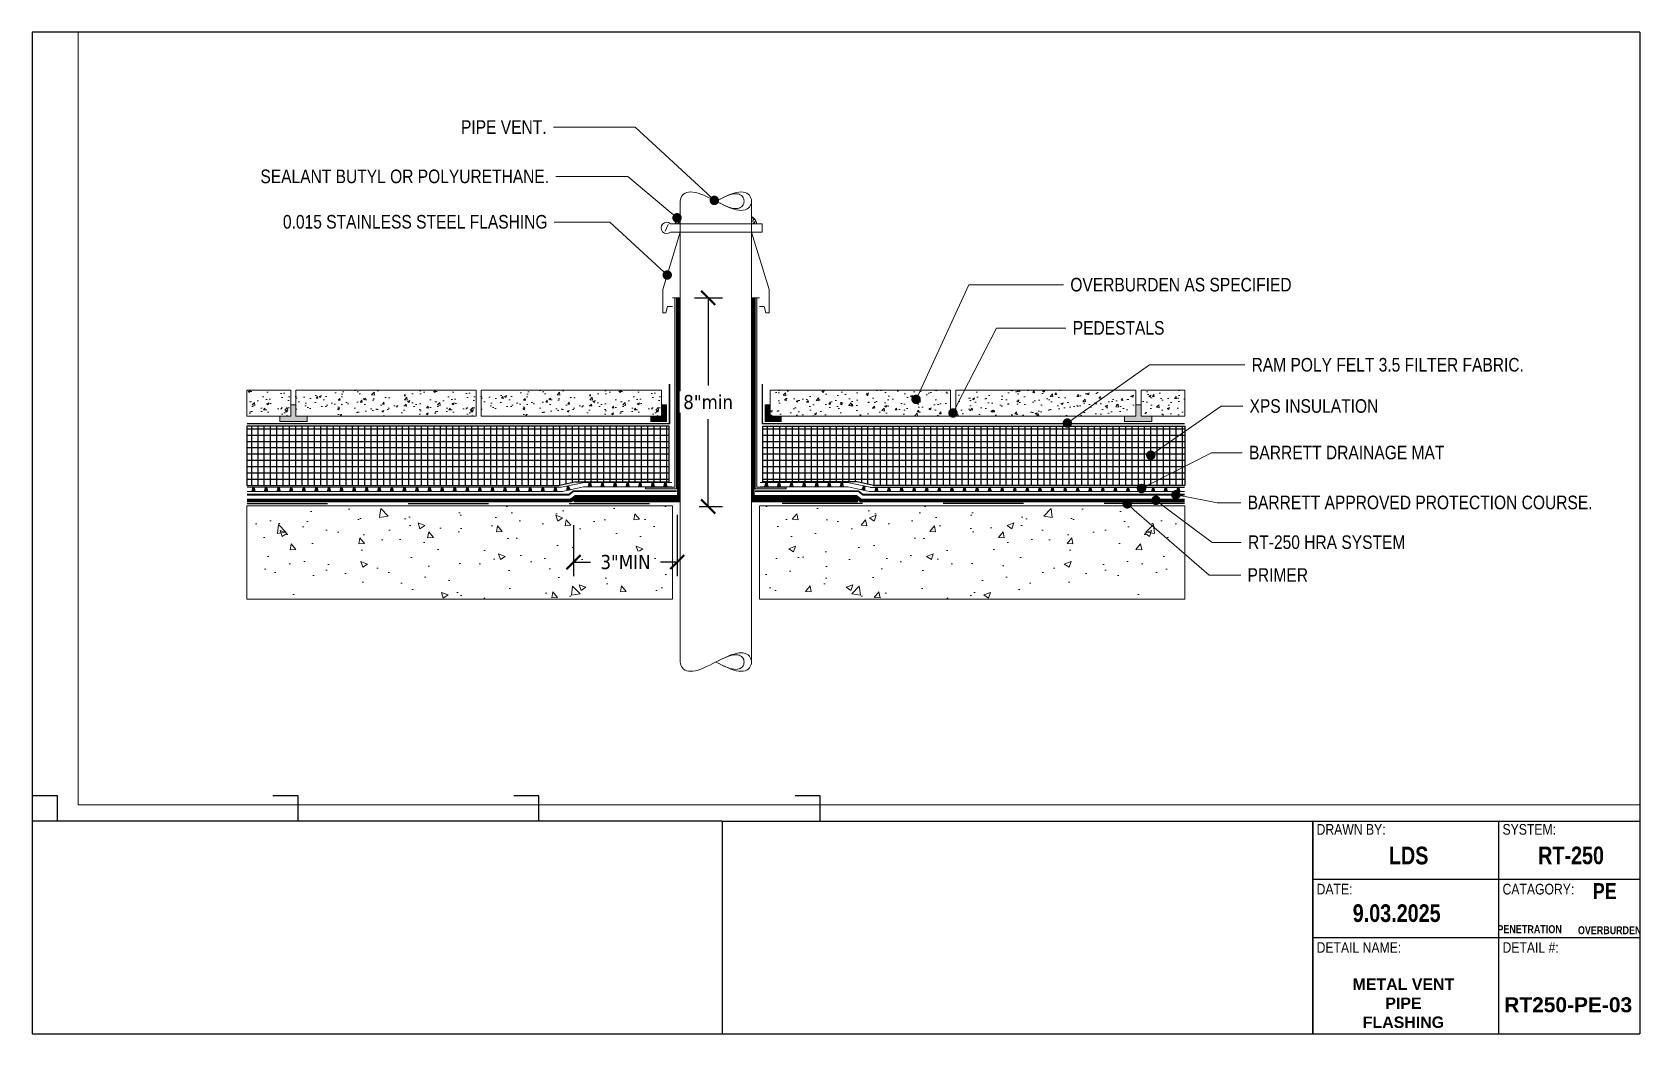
# Paper-space layout '11x17' of a CAD drawing. Header units: inches. Extents: x 0.6 to 16.6, y 0.6 to 10.6.
# The model-space entities are those that its viewports show. They can reach past a viewport. Long polylines and large blocks are cut down to what shows.
import ezdxf
from ezdxf import colors
from ezdxf.entities.mleader import LeaderData, LeaderLine
from ezdxf.math import Vec2, Vec3

# ---------------------------------------------------------------- set-up
doc = ezdxf.new("R2010")
doc.units = ezdxf.units.IN
doc.header["$MEASUREMENT"] = 0
for name, pattern in [('Dash', [0.25, 0.125, -0.125]), ('Dashed - Dense', [0.8, 0.5, -0.3]), ('DASHED2', [0.1875, 0.125, -0.0625])]:
    doc.linetypes.add(name, pattern=pattern)
for name, color, linetype, lineweight in [('Dimensions', 20, 'Continuous', 0), ('Drainage Mat', 191, 'Continuous', 0), ('Others', 190, 'Continuous', 0), ('RAM HDR 327', 63, 'Continuous', 0), ('Ram Mastic', 191, 'Continuous', 0), ('RAM POLY FELT 3.5 FILTER FABRIC.', 4, 'Dash', 0), ('RT-250 HRA SYSTEM LIQUID', 241, 'Continuous', 0), ('RT-250 HRA SYSTEM MESH', 3, 'Continuous', 0), ('Text', 20, 'Continuous', 0), ('Title Block Text', 20, 'Continuous', 0)]:
    doc.layers.add(name, color=color, linetype=linetype, lineweight=lineweight)
for name, color, linetype in [('Insulation Border', 8, 'Continuous'), ('Insulation Foam', 9, 'Continuous'), ('Primer', 32, 'DASHED2'), ('SELF ADHERING BUTYL FLASHING TAPE', 10, 'Continuous'), ('Title Block Lines', 7, 'Continuous')]:
    doc.layers.add(name, color=color, linetype=linetype)
doc.layers.add('Protection Course', color=7, linetype='Dashed - Dense', lineweight=0, true_color=0x216123)
doc.styles.add('Annotative', font='tahoma.ttf')
doc.styles.add('GENERATED_STYLE_1', font='')
doc.styles.add('GENERATED_STYLE_6', font='')
doc.styles.add('GENERATED_STYLE_8', font='', dxfattribs={"width": 0.8})
doc.styles.get("Standard").update_dxf_attribs({"font": ''})
doc.styles.get('GENERATED_STYLE_1').set_extended_font_data('Arial Narrow')
doc.styles.get('GENERATED_STYLE_6').set_extended_font_data('Arial Narrow', bold=True)
doc.styles.get('GENERATED_STYLE_8').set_extended_font_data('Arial Narrow', bold=True)
doc.styles.get('Standard').set_extended_font_data('Arial Narrow')
doc.dimstyles.new('Annotative', dxfattribs={"dimscale": 0, "dimtxt": 0.09375, "dimasz": 0.09375, "dimexe": 0.09375, "dimexo": 0.09375, "dimgap": 0.0625, "dimtad": 0, "dimtih": 1, "dimtoh": 1, "dimlfac": -1, "dimzin": 3, "dimdsep": 46, "dimlunit": 4, "dimtxsty": 'Annotative', "dimblk": 'ARCHTICK', "dimcen": 0.09, "dimclrd": 256, "dimclre": 256, "dimclrt": 256, "dimadec": 0, "dimazin": 2, "dimtfac": 1, "dimtix": 1, "dimtofl": 0, "dimtmove": 1, "dimatfit": 1, "dimldrblk": 'CLOSEDBLANK', "dimfxl": 1, "dimtfill": 1, "dimtolj": 1, "dimtzin": 0, "dimarcsym": 0})
pattern_1 = [(50, (27.268, 15.3668), (-1.757464, 0.15376), [0.18377, -2.02145]), (355, (27.268, 15.3668), (-0.33997, 1.84306), [0.14701, -1.61716]), (100.4514, (27.4144, 15.354), (1.41749, 1.6893), [0.15618, -1.71797]), (46.184, (27.268, 15.8568), (-2.615, 0.40556), [0.27565, -3.03218]), (96.636, (27.4859, 15.823), (2.29015, 2.38683), [0.23427, -2.57696]), (351.184, (27.268, 15.8568), (2.29015, 2.38683), [0.22052, -2.42574]), (21, (27.513, 15.7343), (-1.46257, 0.986515), [0.18377, -2.02145]), (326, (27.513, 15.7343), (0.59618, 1.7768), [0.14701, -1.61716]), (71.4514, (27.6348, 15.6521), (2.05875, 0.79028), [0.15618, -1.71797]), (37.5, (27.26794, 15.3668), (0.029795, 0.815672), [0, -1.59756, 0, -1.641665, 0, -1.623288]), (7.5, (27.2679, 15.3668), (0.644585, 0.966406), [0, -0.935994, 0, -1.560807, 0, -0.618687]), (327.5, (26.7215, 15.3668), (-1.307996, 0.055265), [0, -0.61256, 0, -1.911192, 0, -2.536005]), (317.5, (26.4765, 15.3668), (1.42895, 0.24528), [0, -0.79633, 0, -1.269227, 0, -1.80093])]
pattern_2 = [(50, (12.5276, 15.3668), (-1.757464, 0.153758), [0.18377, -2.021453]), (355, (12.5276, 15.3668), (-0.339975, 1.843056), [0.147015, -1.61716]), (100.4514, (12.674, 15.354), (1.41749, 1.689297), [0.15618, -1.71797]), (46.184, (12.5276, 15.8568), (-2.615, 0.40556), [0.27565, -3.03218]), (96.6356, (12.7455, 15.823), (2.29015, 2.38683), [0.23427, -2.57696]), (351.184, (12.5276, 15.8568), (2.29015, 2.38683), [0.22052, -2.42574]), (21, (12.7726, 15.7343), (-1.46257, 0.986515), [0.18377, -2.021453]), (326, (12.7726, 15.7343), (0.59618, 1.776796), [0.147015, -1.61716]), (71.4514, (12.8945, 15.6521), (2.05875, 0.79028), [0.15618, -1.71797]), (37.5, (12.5276, 15.3668), (0.0297946, 0.815672), [0, -1.59756, 0, -1.641665, 0, -1.623288]), (7.5, (12.5276, 15.3668), (0.644585, 0.966406), [0, -0.935994, 0, -1.560807, 0, -0.618687]), (327.5, (11.9812, 15.3668), (-1.307996, 0.055265), [0, -0.612562, 0, -1.911192, 0, -2.536005]), (317.5, (11.7362, 15.3668), (1.42895, 0.245282), [0, -0.79633, 0, -1.269227, 0, -1.80093])]
pattern_3 = [(50, (-2.2127, 15.3668), (-1.757464, 0.153758), [0.18377, -2.021453]), (355, (-2.2127, 15.3668), (-0.339975, 1.843056), [0.147015, -1.617162]), (100.4514, (-2.0663, 15.354), (1.41749, 1.689297), [0.15618, -1.71797]), (46.1842, (-2.2127, 15.8568), (-2.615003, 0.40556), [0.27565, -3.03218]), (96.6356, (-1.9948, 15.823), (2.29015, 2.38683), [0.23427, -2.57696]), (351.184, (-2.2127, 15.8568), (2.29015, 2.38683), [0.22052, -2.42574]), (21, (-1.9677, 15.7343), (-1.46257, 0.986515), [0.18377, -2.021453]), (326, (-1.9677, 15.7343), (0.596182, 1.776796), [0.147015, -1.617162]), (71.4514, (-1.8458, 15.6521), (2.058752, 0.79028), [0.15618, -1.71797]), (37.5, (-2.2127, 15.3668), (0.0297946, 0.815672), [0, -1.59756, 0, -1.641665, 0, -1.623288]), (7.5, (-2.2127, 15.3668), (0.644585, 0.966406), [0, -0.935994, 0, -1.560807, 0, -0.618687]), (327.5, (-2.7591, 15.3668), (-1.3079964, 0.055265), [0, -0.612562, 0, -1.911192, 0, -2.536005]), (317.5, (-3.0041, 15.3668), (1.42895, 0.245282), [0, -0.79633, 0, -1.269227, 0, -1.80093])]
pattern_4 = [(0, (-2092.12171, 1.05595), (0.125, 0.125), [0.125, -0.125]), (90, (-2091.99671, 1.05595), (-0.125, 0.125), [0.125, -0.125])]
pattern_5 = [(180, (-2092.1217, 1.05595), (-0.3, -0.3), [0.03, -0.045, 0.015, -0.045, 0.015, -0.15]), (180, (-2092.2717, 1.02595), (-0.3, -0.3), [0.015, -0.285]), (180, (-2092.1817, 1.01095), (-0.3, -0.3), [0.015, -0.03, 0.015, -0.24]), (180, (-2092.3317, 0.99595), (-0.3, -0.3), [0.03, -0.27]), (180, (-2092.3617, 0.98095), (-0.3, -0.3), [0.015, -0.285]), (180, (-2092.2717, 0.95095), (-0.3, -0.3), [0.03, -0.27]), (180, (-2092.1217, 0.93595), (-0.3, -0.3), [0.015, -0.03, 0.015, -0.075, 0.045, -0.12]), (180, (-2092.3317, 0.90595), (-0.3, -0.3), [0.03, -0.27]), (180, (-2092.1517, 0.89095), (-0.3, -0.3), [0.03, -0.015, 0.015, -0.12, 0.015, -0.105]), (180, (-2092.1367, 0.87595), (-0.3, -0.3), [0.015, -0.285]), (180, (-2092.2417, 0.86095), (-0.3, -0.3), [0.015, -0.015, 0.015, -0.255]), (180, (-2092.1967, 0.84595), (-0.3, -0.3), [0.015, -0.285]), (180, (-2092.3917, 0.83095), (-0.3, -0.3), [0.015, -0.285]), (180, (-2092.2567, 0.81595), (-0.3, -0.3), [0.015, -0.12, 0.015, -0.15]), (180, (-2092.2567, 0.80095), (-0.3, -0.3), [0.03, -0.27]), (180, (-2092.3167, 0.78595), (-0.3, -0.3), [0.03, -0.27]), (180, (-2092.1367, 0.77095), (-0.3, -0.3), [0.015, -0.18, 0.03, -0.075]), (270, (-2092.1217, 0.92095), (0.3, -0.3), [0.06, -0.06, 0.03, -0.15]), (270, (-2092.1367, 0.92095), (0.3, -0.3), [0.015, -0.105, 0.03, -0.15]), (270, (-2092.1517, 0.99595), (0.3, -0.3), [0.045, -0.255]), (270, (-2092.1667, 0.99595), (0.3, -0.3), [0.03, -0.27]), (270, (-2092.1817, 1.04095), (0.3, -0.3), [0.015, -0.18, 0.015, -0.015, 0.03, -0.045]), (270, (-2092.2117, 1.04095), (0.3, -0.3), [0.015, -0.105, 0.015, -0.165]), (270, (-2092.2267, 0.92095), (0.3, -0.3), [0.03, -0.045, 0.015, -0.015, 0.03, -0.165]), (270, (-2092.2417, 0.98095), (0.3, -0.3), [0.03, -0.165, 0.015, -0.09]), (270, (-2092.2567, 1.04095), (0.3, -0.3), [0.015, -0.015, 0.03, -0.24]), (270, (-2092.2867, 0.84595), (0.3, -0.3), [0.015, -0.285]), (270, (-2092.3017, 0.84595), (0.3, -0.3), [0.03, -0.03, 0.015, -0.015, 0.03, -0.18]), (270, (-2092.3167, 0.98095), (0.3, -0.3), [0.015, -0.015, 0.015, -0.03, 0.015, -0.21]), (270, (-2092.3617, 0.87595), (0.3, -0.3), [0.06, -0.24]), (270, (-2092.3767, 0.90595), (0.3, -0.3), [0.06, -0.045, 0.03, -0.165]), (270, (-2092.3917, 1.02595), (0.3, -0.3), [0.015, -0.045, 0.03, -0.21]), (270, (-2092.4067, 0.99595), (0.3, -0.3), [0.045, -0.255]), (225, (-2092.24171, 1.05595), (-4e-17, -0.3), [0.021213, -0.40305107]), (225, (-2092.40671, 1.04095), (-4e-17, -0.3), [0.021213, -0.360625069, 0.021213, -0.021213]), (225, (-2092.21171, 1.02595), (-4e-17, -0.3), [0.021213, -0.169704, 0.021213, -0.212134069]), (225, (-2092.28671, 1.02595), (-4e-17, -0.3), [0.021213, -0.339412069, 0.021213, -0.042426]), (225, (-2092.30171, 1.02595), (-4e-17, -0.3), [0.042426, -0.169704, 0.042426, -0.169708069]), (225, (-2092.22671, 0.99595), (-4e-17, -0.3), [0.02121, -0.19092, 0.02121, -0.02121, 0.02121, -0.148504069]), (225, (-2092.37671, 0.98095), (-4e-17, -0.3), [0.021213, -0.021213, 0.021213, -0.360625069]), (225, (-2092.16671, 0.96595), (-4e-17, -0.3), [0.021213, -0.254556, 0.021213, -0.127282069]), (225, (-2092.40671, 0.93595), (-4e-17, -0.3), [0.02121, -0.02121, 0.02121, -0.084852, 0.02121, -0.254572069]), (225, (-2092.22671, 0.89095), (-4e-17, -0.3), [0.021213, -0.40305107]), (225, (-2092.15171, 0.87595), (-4e-17, -0.3), [0.0424263, -0.38183777]), (225, (-2092.12171, 0.84595), (-4e-17, -0.3), [0.021213, -0.021213, 0.021213, -0.360625069]), (225, (-2092.28671, 0.80095), (-4e-17, -0.3), [0.021213, -0.40305107]), (225, (-2092.37671, 0.77095), (-4e-17, -0.3), [0.021213, -0.40305107]), (315, (-2092.25671, 1.02595), (-5e-17, -0.3), [0.021213, -0.40305107]), (315, (-2092.27171, 1.02595), (-5e-17, -0.3), [0.021213, -0.40305107]), (315, (-2092.18171, 1.01095), (-5e-17, -0.3), [0.021213, -0.084852, 0.042426, -0.275773069]), (315, (-2092.12171, 1.01095), (-5e-17, -0.3), [0.021213, -0.40305107]), (315, (-2092.31671, 0.96595), (-5e-17, -0.3), [0.021213, -0.16970562, 0.021213, -0.212132449]), (315, (-2092.33171, 0.96595), (-5e-17, -0.3), [0.02121, -0.12729, 0.02121, -0.12726, 0.02121, -0.106084069]), (315, (-2092.15171, 0.95095), (-5e-17, -0.3), [0.021213, -0.40305107]), (315, (-2092.39171, 0.93595), (-5e-17, -0.3), [0.04242, -0.106065, 0.02121, -0.02121, 0.02121, -0.212149069]), (315, (-2092.19671, 0.89095), (-5e-17, -0.3), [0.021213, -0.40305107]), (315, (-2092.31671, 0.89095), (-5e-17, -0.3), [0.0424263, -0.38183777]), (315, (-2092.33171, 0.89095), (-5e-17, -0.3), [0.021213, -0.40305107]), (315, (-2092.24171, 0.86095), (-5e-17, -0.3), [0.021213, -0.40305107]), (315, (-2092.15171, 0.81595), (-5e-17, -0.3), [0.021213, -0.40305107]), (315, (-2092.39171, 0.81595), (-5e-17, -0.3), [0.021213, -0.40305107]), (206.565051, (-2092.15171, 1.05595), (-0.3, -1e-10), [0.03354, -0.637280393]), (206.565051, (-2092.12171, 1.02595), (-0.3, -1e-10), [0.03354, -0.637280393]), (206.565051, (-2092.12171, 1.01095), (-0.3, -1e-10), [0.03354, -0.637280393]), (206.565051, (-2092.19671, 1.01095), (-0.3, -1e-10), [0.03354, -0.637280393]), (206.565051, (-2092.18171, 0.95095), (-0.3, -1e-10), [0.03354, -0.637280393]), (206.565051, (-2092.18171, 0.93595), (-0.3, -1e-10), [0.03354, -0.637280393]), (206.565051, (-2092.24171, 0.87595), (-0.3, -1e-10), [0.03354, -0.637280393]), (206.565051, (-2092.25671, 0.86095), (-0.3, -1e-10), [0.03354, -0.637280393]), (206.565051, (-2092.13671, 0.83095), (-0.3, -1e-10), [0.03354, -0.637280393]), (206.565051, (-2092.22671, 0.83095), (-0.3, -1e-10), [0.03354, -0.637280393]), (243.434949, (-2092.37671, 1.05595), (-2e-11, -0.3), [0.03354, -0.637280393]), (243.434949, (-2092.30171, 1.01095), (-2e-11, -0.3), [0.03354, -0.637280393]), (243.434949, (-2092.25671, 0.98095), (-2e-11, -0.3), [0.03354, -0.637280393]), (243.434949, (-2092.30171, 0.93595), (-2e-11, -0.3), [0.03354, -0.637280393]), (243.434949, (-2092.31671, 0.93595), (-2e-11, -0.3), [0.03354, -0.637280393]), (243.434949, (-2092.21171, 0.89095), (-2e-11, -0.3), [0.03354, -0.637280393]), (243.434949, (-2092.18171, 0.87595), (-2e-11, -0.3), [0.03354, -0.637280393]), (243.434949, (-2092.30171, 0.81595), (-2e-11, -0.3), [0.03354, -0.637280393]), (243.434949, (-2092.18171, 0.78595), (-2e-11, -0.3), [0.03354, -0.637280393]), (296.565051, (-2092.13671, 0.87595), (1e-10, -0.3), [0.03354, -0.637280393]), (296.565051, (-2092.31671, 0.87595), (1e-10, -0.3), [0.03354, -0.637280393]), (296.565051, (-2092.12171, 0.86095), (1e-10, -0.3), [0.03354, -0.637280393]), (296.565051, (-2092.36171, 0.81595), (1e-10, -0.3), [0.03354, -0.637280393]), (296.565051, (-2092.16671, 0.80095), (1e-10, -0.3), [0.03354, -0.637280393]), (296.565051, (-2092.22671, 0.78595), (1e-10, -0.3), [0.03354, -0.637280393]), (333.434949, (-2092.24171, 1.05595), (0.3, -1e-10), [0.03354, -0.637280393]), (333.434949, (-2092.18171, 1.02595), (0.3, -1e-10), [0.03354, -0.637280393]), (333.434949, (-2092.39171, 1.01095), (0.3, -1e-10), [0.03354, -0.637280393]), (333.434949, (-2092.36171, 0.98095), (0.3, -1e-10), [0.03354, -0.637280393]), (333.434949, (-2092.24171, 0.95095), (0.3, -1e-10), [0.03354, -0.637280393]), (333.434949, (-2092.16671, 0.93595), (0.3, -1e-10), [0.03354, -0.637280393]), (333.434949, (-2092.25671, 0.93595), (0.3, -1e-10), [0.03354, -0.637280393]), (333.434949, (-2092.21171, 0.90595), (0.3, -1e-10), [0.03354, -0.637280393]), (333.434949, (-2092.21171, 0.83095), (0.3, -1e-10), [0.03354, -0.637280393]), (333.434949, (-2092.12171, 0.77095), (0.3, -1e-10), [0.03354, -0.637280393]), (333.434949, (-2092.30171, 0.77095), (0.3, -1e-10), [0.03354, -0.637280393]), (333.434949, (-2092.33171, 0.77095), (0.3, -1e-10), [0.03354, -0.637280393])]
pattern_6 = [(0, (-2092.1217, 1.05595), (0, 0.5), []), (90, (-2092.1217, 1.05595), (-0.5, 3e-17), [])]

psp = doc.layouts.new('11x17')

# ---------------------------------------------------------------- texts
at = {"layer": 'Text', "linetype": 'Continuous', "insert": (15.461, 1.606), "char_height": 0.08008, "attachment_point": 8, "style": 'GENERATED_STYLE_8'}
psp.add_mtext('\\A1;\\pxqc;{\\fArial|b1|i0|c0|p34;PENETRATION}', dxfattribs=at)
at = {"layer": 'Title Block Text', "linetype": 'Continuous'}
for s, insert, char_height, attachment_point, style in [('\\A1;\\pxqc;{\\fArial|b1|i0|c0|p34;LDS}', (14.259, 2.289), 0.17569, 8, 'GENERATED_STYLE_8'), ('\\A1;\\pxqc;{\\fArial|b1|i0|c0|p34;RT-250}', (15.873, 2.29), 0.17569, 8, 'GENERATED_STYLE_8'), ('\\A1;\\pxqc;{\\fArial|b1|i0|c0|p34;PE}', (16.208, 1.946), 0.15872, 8, 'GENERATED_STYLE_8'), ('\\A1;{\\fArial|b1|i0|c0|p34;9.03.2025}', (14.14, 1.716), 0.17569, 8, 'GENERATED_STYLE_8'), ('\\A1;\\pxqc;{\\fArial|b1|i0|c0|p34;OVERBURDEN}', (16.257, 1.596), 0.07936, 8, 'GENERATED_STYLE_8'), ('\\A1;\\pxql;{\\fArial|b1|i0|c0|p34;RT250-PE-03}', (15.209, 0.819), 0.14889, 7, 'GENERATED_STYLE_6')]:
    psp.add_mtext(s, dxfattribs=dict(at, insert=insert, char_height=char_height, attachment_point=attachment_point, style=style))
at = {"layer": 'Title Block Text', "linetype": 'Continuous', "insert": (14.207, 1.157), "char_height": 0.11329, "width": 1.03576, "attachment_point": 2, "style": 'GENERATED_STYLE_6'}
psp.add_mtext('\\A1;\\pxqc;{\\fArial|b1|i0|c0|p34;METAL VENT PIPE FLASHING}', dxfattribs=at)

msp = doc.modelspace()

# ---------------------------------------------------------------- blocks, each defined once
blk = doc.blocks.new('Barrett Title Block LDS')
h = blk.add_hatch()
h.set_pattern_fill('HONEY', color=160, scale=2)
h.set_pattern_definition([(0, (-14.79494, -0.4674), (0.375, 0.2165064), [0.25, -0.5]), (120, (-14.79494, -0.4674), (-0.375, 0.2165064), [0.25, -0.5]), (60, (-14.79494, -0.4674), (8e-17, 0.4330127), [-0.5, 0.25])])
h.paths.add_polyline_path([(7.134, 2.152), (7.147, 2.152), (7.147, 2.143), (7.134, 2.143)])
at = {"layer": 'Ram Mastic'}
h = blk.add_hatch(dxfattribs=at)
h.set_pattern_fill('HONEY', color=256, scale=1.714998)
h.set_pattern_definition([(0, (-13.46107, 1.3637), (0.3215622, 0.185654), [0.214375, -0.4287496]), (120, (-13.46107, 1.3637), (-0.3215622, 0.185654), [0.214375, -0.4287496]), (60, (-13.46107, 1.3637), (7e-17, 0.371308), [-0.4287496, 0.214375])])
h.paths.add_polyline_path([(3.733, 2.342), (3.773, 2.342), (3.773, 2.31), (3.733, 2.31)])
h = blk.add_hatch(dxfattribs=at)
h.set_pattern_fill('HONEY', color=256, scale=1.714998)
h.set_pattern_definition([(0, (-13.63047, 0.7278), (0.3215622, 0.185654), [0.214375, -0.4287496]), (120, (-13.63047, 0.7278), (-0.3215622, 0.185654), [0.214375, -0.4287496]), (60, (-13.63047, 0.7278), (7e-17, 0.371308), [-0.4287496, 0.214375])])
h.paths.add_polyline_path([(3.458, 0.971), (3.498, 0.971), (3.498, 0.916), (3.458, 0.916)])
at = {"layer": 'SELF ADHERING BUTYL FLASHING TAPE', "linetype": 'Continuous'}
h = blk.add_hatch(dxfattribs=at)
h.set_pattern_fill('ANSI31', color=30)
h.set_pattern_definition([(45, (0.74292, 1.41906), (-0.0883883, 0.0883883), [])])
h.paths.add_polyline_path([(6.83, 1.08), (6.835, 1.068), (6.838, 1.057), (6.86, 1.066), (6.858, 1.074), (6.853, 1.086), (6.847, 1.099), (6.838, 1.106), (6.818, 1.099), (6.824, 1.093)])
h = blk.add_hatch(dxfattribs=at)
h.set_pattern_fill('ANSI31', color=30)
h.set_pattern_definition([(45, (0.74292, 1.26022), (-0.0883883, 0.0883883), [])])
h.paths.add_polyline_path([(6.83, 0.921), (6.835, 0.909), (6.838, 0.898), (6.86, 0.908), (6.858, 0.915), (6.853, 0.927), (6.847, 0.94), (6.838, 0.947), (6.818, 0.94), (6.824, 0.934)])
at = {"layer": 'Title Block Lines', "linetype": 'Continuous'}
for p, q in [((16.489, 10.488), (0.51, 10.488)), ((0.51, 10.488), (0.51, 0.533)), ((7.367, 2.647), (16.489, 2.647)), ((13.238, 0.533), (13.238, 2.647)), ((15.086, 0.533), (15.086, 2.647)), ((0.51, 0.533), (16.489, 0.533)), ((3.948, 0.533), (13.903, 0.533))]:
    blk.add_line(p, q, dxfattribs=at)
at = {"layer": 'Title Block Lines'}
for points in [[(16.489, 10.488), (16.489, 0.533)], [(7.367, 2.647), (0.51, 2.647)], [(7.367, 2.647), (7.367, 0.533)], [(13.238, 2.647), (13.238, 0.533)], [(16.489, 2.287), (16.489, 1.41)], [(16.489, 2.287), (16.489, 0.533)], [(16.489, 2.066), (13.238, 2.066)], [(16.489, 1.486), (13.238, 1.486)]]:
    blk.add_lwpolyline(points, dxfattribs=at)
at = {"layer": 'Title Block Lines', "linetype": 'Continuous', "char_height": 0.10572, "attachment_point": 1, "style": 'GENERATED_STYLE_1'}
for s, insert in [('\\A1;\\pxql;DRAWN BY:', (13.276, 2.618)), ('\\A1;\\pxql;SYSTEM:', (15.124, 2.618)), ('\\A1;\\pxql;DATE:', (13.276, 2.024)), ('\\A1;\\pxql;CATAGORY:', (15.124, 2.024)), ('\\A1;\\pxql;DETAIL NAME:', (13.276, 1.444)), ('\\A1;\\pxql;DETAIL #:', (15.124, 1.444))]:
    blk.add_mtext(s, dxfattribs=dict(at, insert=insert))
blk = doc.blocks.new('*U20')
at = {"layer": 'Drainage Mat'}
h = blk.add_hatch(color=256, dxfattribs=at)
h.dxf.hatch_style = 1
h.paths.add_polyline_path([(0.5, 0.34), (0.45, 0.34), (0.36, 0), (0.5, 0), (0.64, 0), (0.55, 0.34)])
at = {"layer": 'Drainage Mat', "linetype": 'Continuous'}
for points in [[(0, 0.34), (1, 0.34)], [(0, 0), (1, 0)]]:
    blk.add_lwpolyline(points, dxfattribs=at)
blk.add_lwpolyline([(0.5, 0.34), (0.45, 0.34), (0.36, 0), (0.5, 0), (0.64, 0), (0.55, 0.34)], close=True, dxfattribs=at)
blk = doc.blocks.new('*U21')
at = {"layer": 'Drainage Mat', "color": 0, "linetype": 'ByBlock', "lineweight": -2, "transparency": 16777216}
for p in [(26.77, 8.95), (27.77, 8.95), (28.77, 8.95), (29.77, 8.95), (30.77, 8.95), (31.77, 8.95), (32.77, 8.95)]:
    blk.add_blockref('*U20', p, dxfattribs=at)
blk = doc.blocks.new('*U18')
at = {"layer": 'Drainage Mat'}
h = blk.add_hatch(color=256, dxfattribs=at)
h.dxf.hatch_style = 1
h.paths.add_polyline_path([(0.5, 0.34), (0.45, 0.34), (0.36, 0), (0.5, 0), (0.64, 0), (0.55, 0.34)])
at = {"layer": 'Drainage Mat', "linetype": 'Continuous'}
for points in [[(0, 0.34), (1, 0.34)], [(0, 0), (1, 0)]]:
    blk.add_lwpolyline(points, dxfattribs=at)
blk.add_lwpolyline([(0.5, 0.34), (0.45, 0.34), (0.36, 0), (0.5, 0), (0.64, 0), (0.55, 0.34)], close=True, dxfattribs=at)
blk = doc.blocks.new('*U19')
at = {"layer": 'Drainage Mat', "color": 0, "linetype": 'ByBlock', "lineweight": -2, "transparency": 16777216}
for p in [(0.02, 8.56), (1.02, 8.56), (2.02, 8.56), (3.02, 8.56), (4.02, 8.56), (5.02, 8.56), (6.02, 8.56), (7.02, 8.56), (8.02, 8.56), (9.02, 8.56), (10.02, 8.56), (11.02, 8.56), (12.02, 8.56), (13.02, 8.56), (14.02, 8.56), (15.02, 8.56), (16.02, 8.56), (17.02, 8.56), (18.02, 8.56), (19.02, 8.56), (20.02, 8.56), (21.02, 8.56), (22.02, 8.56), (23.02, 8.56), (24.02, 8.56)]:
    blk.add_blockref('*U18', p, dxfattribs=at)
blk = doc.blocks.new('*U24')
at = {"layer": 'Drainage Mat'}
h = blk.add_hatch(color=256, dxfattribs=at)
h.dxf.hatch_style = 1
h.paths.add_polyline_path([(0.5, 0.34), (0.45, 0.34), (0.36, 0), (0.5, 0), (0.64, 0), (0.55, 0.34)])
at = {"layer": 'Drainage Mat', "linetype": 'Continuous'}
for points in [[(0, 0.34), (1, 0.34)], [(0, 0), (1, 0)]]:
    blk.add_lwpolyline(points, dxfattribs=at)
blk.add_lwpolyline([(0.5, 0.34), (0.45, 0.34), (0.36, 0), (0.5, 0), (0.64, 0), (0.55, 0.34)], close=True, dxfattribs=at)
blk = doc.blocks.new('*U25')
at = {"layer": 'Drainage Mat', "color": 0, "linetype": 'ByBlock', "lineweight": -2, "transparency": 16777216}
for p in [(2118.89, 7.89), (2119.89, 7.89), (2120.89, 7.89), (2121.89, 7.89), (2122.89, 7.89), (2123.89, 7.89), (2124.89, 7.89)]:
    blk.add_blockref('*U24', p, dxfattribs=at)
blk = doc.blocks.new('*U22')
at = {"layer": 'Drainage Mat'}
h = blk.add_hatch(color=256, dxfattribs=at)
h.dxf.hatch_style = 1
h.paths.add_polyline_path([(0.5, 0.34), (0.45, 0.34), (0.36, 0), (0.5, 0), (0.64, 0), (0.55, 0.34)])
at = {"layer": 'Drainage Mat', "linetype": 'Continuous'}
for points in [[(0, 0.34), (1, 0.34)], [(0, 0), (1, 0)]]:
    blk.add_lwpolyline(points, dxfattribs=at)
blk.add_lwpolyline([(0.5, 0.34), (0.45, 0.34), (0.36, 0), (0.5, 0), (0.64, 0), (0.55, 0.34)], close=True, dxfattribs=at)
blk = doc.blocks.new('*U23')
at = {"layer": 'Drainage Mat', "color": 0, "linetype": 'ByBlock', "lineweight": -2, "transparency": 16777216}
for p in [(2092.14, 7.5), (2093.14, 7.5), (2094.14, 7.5), (2095.14, 7.5), (2096.14, 7.5), (2097.14, 7.5), (2098.14, 7.5), (2099.14, 7.5), (2100.14, 7.5), (2101.14, 7.5), (2102.14, 7.5), (2103.14, 7.5), (2104.14, 7.5), (2105.14, 7.5), (2106.14, 7.5), (2107.14, 7.5), (2108.14, 7.5), (2109.14, 7.5), (2110.14, 7.5), (2111.14, 7.5), (2112.14, 7.5), (2113.14, 7.5), (2114.14, 7.5), (2115.14, 7.5), (2116.14, 7.5)]:
    blk.add_blockref('*U22', p, dxfattribs=at)
blk = doc.blocks.new('_Dot')
at = {"color": 0, "linetype": 'ByBlock', "lineweight": -2}
blk.add_line((-0.5, 0), (-1, 0), dxfattribs=at)
at = {"color": 0, "linetype": 'ByBlock', "const_width": 0.5}
blk.add_lwpolyline([(-0.25, 0, 1), (0.25, 0, 1)], format="xyb", close=True, dxfattribs=at)
blk = doc.blocks.new('_ArchTick')
at = {"color": 0, "linetype": 'ByBlock', "const_width": 0.15}
blk.add_lwpolyline([(-0.5, -0.5), (0.5, 0.5)], dxfattribs=at)
blk = doc.blocks.new('*D26')
at = {"layer": 'Defpoints', "color": 0, "transparency": 16777216}
for p in [(34.45, 23.96), (34.83, 7.37), (36.67, 7.37)]:
    blk.add_point(p, dxfattribs=at)
at = {"layer": 'Dimensions', "lineweight": -2, "transparency": 16777216}
for p, q in [((35.58, 23.96), (37.8, 23.96)), ((36.67, 23.96), (36.67, 17)), ((36.67, 7.37), (36.67, 14.33)), ((35.95, 7.37), (37.8, 7.37))]:
    blk.add_line(p, q, dxfattribs=at)
at = {"layer": 'Dimensions', "lineweight": -2, "transparency": 16777216, "xscale": 1.125, "yscale": 1.125, "zscale": 1.125}
for p, rotation in [((36.67, 23.96), 90), ((36.67, 7.37), 270)]:
    blk.add_blockref('_ArchTick', p, dxfattribs=dict(at, rotation=rotation))
at = {"layer": 'Dimensions', "transparency": 16777216, "insert": (36.67, 15.67), "char_height": 1.125, "attachment_point": 5, "style": 'Annotative', "bg_fill": 3, "box_fill_scale": 1.25, "bg_fill_color": 256, "bg_fill_true_color": 13158600, "bg_fill_transparency": 0}
blk.add_mtext('\\A1;8"min', dxfattribs=at)
blk = doc.blocks.new('_ClosedBlank')
at = {"color": 0, "linetype": 'ByBlock', "lineweight": -2}
for p, q in [((-1, 0.2), (0, 0)), ((-1, 0.2), (-1, -0.2)), ((0, 0), (-1, -0.2))]:
    blk.add_line(p, q, dxfattribs=at)
blk = doc.blocks.new('*D27')
at = {"layer": 'Defpoints', "color": 0, "transparency": 16777216}
for p in [(34.22, 7.85), (25.97, 7.02), (34.22, 2.95)]:
    blk.add_point(p, dxfattribs=at)
at = {"layer": 'Dimensions', "lineweight": -2, "transparency": 16777216}
for p, q in [((34.22, 6.72), (34.22, 1.83)), ((25.97, 5.9), (25.97, 1.83)), ((25.97, 2.95), (27.31, 2.95)), ((34.22, 2.95), (32.89, 2.95))]:
    blk.add_line(p, q, dxfattribs=at)
at = {"layer": 'Dimensions', "lineweight": -2, "transparency": 16777216, "xscale": 1.125, "yscale": 1.125, "zscale": 1.125, "rotation": 180}
blk.add_blockref('_ArchTick', (25.97, 2.95), dxfattribs=at)
at = {"layer": 'Dimensions', "lineweight": -2, "transparency": 16777216, "xscale": 1.125, "yscale": 1.125, "zscale": 1.125}
blk.add_blockref('_ArchTick', (34.22, 2.95), dxfattribs=at)
at = {"layer": 'Dimensions', "transparency": 16777216, "insert": (30.1, 2.95), "char_height": 1.125, "attachment_point": 5, "style": 'Annotative', "bg_fill": 3, "box_fill_scale": 1.25, "bg_fill_color": 256, "bg_fill_true_color": 13158600, "bg_fill_transparency": 0}
blk.add_mtext('\\A1;3"MIN', dxfattribs=at)

# ---------------------------------------------------------------- hatches: boundary and pattern name
at = {"layer": 'Drainage Mat'}
h = msp.add_hatch(color=256, dxfattribs=at)
h.dxf.hatch_style = 1
h.paths.add_polyline_path([(25.505, 9.006), (25.454, 8.995), (25.437, 8.64), (25.578, 8.671), (25.72, 8.702), (25.557, 9.018)])
h = msp.add_hatch(color=256, dxfattribs=at)
h.dxf.hatch_style = 1
h.paths.add_polyline_path([(49.066, 9.006), (49.117, 8.995), (49.134, 8.64), (48.993, 8.671), (48.851, 8.702), (49.014, 9.018)])
at = {"layer": 'Insulation Foam'}
h = msp.add_hatch(dxfattribs=at)
h.set_pattern_fill('NET', color=256, scale=4)
h.set_pattern_definition(pattern_6)
h.paths.add_polyline_path([(0.002, 13.774), (0, 9.049), (24.752, 9.049), (26.061, 9.337), (33.565, 9.337), (33.565, 13.763)])
h = msp.add_hatch(dxfattribs=at)
h.set_pattern_fill('NET', color=256, scale=4)
h.set_pattern_definition(pattern_6)
h.paths.add_polyline_path([(74.569, 13.774), (74.571, 9.049), (49.819, 9.049), (48.511, 9.337), (41.006, 9.337), (41.006, 13.763)])
at = {"layer": 'Others'}
h = msp.add_hatch(dxfattribs=at)
h.set_pattern_fill('CONCRETE___STRUCTURAL_0002', color=256, style=0, pattern_type=2)
h.set_pattern_definition(pattern_3)
h.paths.add_polyline_path([(0.002, 16.635), (3.476, 16.635), (3.476, 14.558), (0.002, 14.558)])
h = msp.add_hatch(dxfattribs=at)
h.set_pattern_fill('CONCRETE___STRUCTURAL_0002', color=256, style=0, pattern_type=2)
h.set_pattern_definition(pattern_2)
h.paths.add_polyline_path([(3.884, 16.635), (18.217, 16.635), (18.217, 14.558), (3.884, 14.558)])
h = msp.add_hatch(dxfattribs=at)
h.set_pattern_fill('CONCRETE___STRUCTURAL_0002', color=256, style=0, pattern_type=2)
h.set_pattern_definition(pattern_1)
h.paths.add_polyline_path([(18.624, 16.635), (32.957, 16.635), (32.957, 14.558), (18.624, 14.558)])
h = msp.add_hatch(dxfattribs=at)
h.set_pattern_fill('CONCRETE___STRUCTURAL_0002', color=256, style=0, pattern_type=2)
h.set_pattern_definition(pattern_1)
h.paths.add_polyline_path([(55.947, 16.635), (41.614, 16.635), (41.614, 14.558), (55.947, 14.558)])
h = msp.add_hatch(dxfattribs=at)
h.set_pattern_fill('CONCRETE___STRUCTURAL_0002', color=256, style=0, pattern_type=2)
h.set_pattern_definition(pattern_2)
h.paths.add_polyline_path([(70.687, 16.635), (56.354, 16.635), (56.354, 14.558), (70.687, 14.558)])
h = msp.add_hatch(dxfattribs=at)
h.set_pattern_fill('CONCRETE___STRUCTURAL_0002', color=256, style=0, pattern_type=2)
h.set_pattern_definition(pattern_3)
h.paths.add_polyline_path([(74.569, 16.635), (71.095, 16.635), (71.095, 14.558), (74.569, 14.558)])
for points in [[(2.62, 14.558), (2.62, 14.144), (4.786, 14.144), (4.786, 14.558), (3.884, 14.558), (3.884, 15.465), (3.476, 15.465), (3.476, 14.558)], [(33.365, 15.465), (32.957, 15.465), (32.957, 14.558), (32.1, 14.558), (32.1, 14.144), (33.365, 14.144)], [(41.207, 15.465), (41.614, 15.465), (41.614, 14.558), (42.471, 14.558), (42.471, 14.144), (41.207, 14.144)], [(71.952, 14.558), (71.952, 14.144), (69.785, 14.144), (69.785, 14.558), (70.687, 14.558), (70.687, 15.465), (71.095, 15.465), (71.095, 14.558)]]:
    msp.add_hatch(color=256, dxfattribs=at).paths.add_polyline_path(points)
h = msp.add_hatch(dxfattribs=at)
h.set_pattern_fill('CONCRETE___STRUCTURAL_0002', color=256, style=0, pattern_type=2)
h.set_pattern_definition([(130, (-1116.853, -562.144), (5.465523, 0.478171), [0.5715, -6.2865]), (185, (-1116.853, -562.144), (1.057285, 5.731704), [0.4572, -5.0292]), (79.5486, (-1117.3085, -562.184), (-4.408241, 5.25353), [0.4857, -5.342703]), (133.8158, (-1116.853, -560.62), (8.132377, 1.261255), [0.85725, -9.42975]), (83.3644, (-1117.531, -560.725), (-7.12213, 7.42278), [0.72855, -8.014053]), (188.8158, (-1116.853, -560.62), (-7.122124, 7.422784), [0.6858, -7.5438]), (159, (-1117.615, -561.001), (4.548432, 3.067956), [0.5715, -6.2865]), (214, (-1117.615, -561.001), (-1.854063, 5.525643), [0.4572, -5.0292]), (108.5486, (-1117.994, -561.257), (-6.402496, 2.457682), [0.4857, -5.342703]), (142.5, (-1116.853, -562.1442), (-0.092658, 2.5366512), [0, -4.96824, 0, -5.1054, 0, -5.04825]), (172.5, (-1116.853, -562.1442), (-2.00459, 3.005417), [0, -2.91084, 0, -4.85394, 0, -1.92405]), (212.5, (-1115.1537, -562.1442), (4.067727, 0.171868), [0, -1.905, 0, -5.9436, 0, -7.8867]), (222.5, (-1114.3917, -562.144), (-4.443879, 0.7628), [0, -2.4765, 0, -3.94716, 0, -5.6007])])
h.paths.add_polyline_path([(0, 0), (0, 7.418), (33.826, 7.418), (33.826, 0)])
h = msp.add_hatch(dxfattribs=at)
h.set_pattern_fill('CONCRETE___STRUCTURAL_0002', color=256, style=0, pattern_type=2)
h.set_pattern_definition([(50, (1191.424, -562.1435), (-5.465523, 0.478171), [0.5715, -6.2865]), (355, (1191.424, -562.1435), (-1.057285, 5.731704), [0.4572, -5.0292]), (100.4514, (1191.8793, -562.1833), (4.408241, 5.25353), [0.4857, -5.342703]), (46.1842, (1191.424, -560.6195), (-8.132377, 1.261255), [0.85725, -9.42975]), (96.6356, (1192.1015, -560.7246), (7.12213, 7.42278), [0.72855, -8.014053]), (351.1842, (1191.424, -560.6195), (7.122124, 7.422784), [0.6858, -7.5438]), (21, (1192.186, -561.0005), (-4.548432, 3.067956), [0.5715, -6.2865]), (326, (1192.186, -561.0005), (1.854063, 5.525643), [0.4572, -5.0292]), (71.4514, (1192.565, -561.256), (6.402496, 2.457682), [0.4857, -5.342703]), (37.5, (1191.4238, -562.1435), (0.092658, 2.5366512), [0, -4.96824, 0, -5.1054, 0, -5.04825]), (7.5, (1191.4238, -562.1435), (2.00459, 3.005417), [0, -2.91084, 0, -4.85394, 0, -1.92405]), (327.5, (1189.7246, -562.1435), (-4.067727, 0.171868), [0, -1.905, 0, -5.9436, 0, -7.8867]), (317.5, (1188.9626, -562.1435), (4.443879, 0.7628), [0, -2.4765, 0, -3.94716, 0, -5.6007])])
h.paths.add_polyline_path([(74.571, 0.001), (74.571, 7.418), (40.745, 7.418), (40.745, 0.001)])
at = {"layer": 'Protection Course'}
h = msp.add_hatch(dxfattribs=at)
h.set_pattern_fill('AGGREGAT', color=256, scale=0.3, angle=180, pattern_type=2)
h.set_pattern_definition(pattern_5)
h.paths.add_polyline_path([(31.702, 8.902), (31.702, 8.777), (34.158, 8.777), (34.158, 23.965), (34.033, 23.965), (34.033, 8.902)])
h = msp.add_hatch(dxfattribs=at)
h.set_pattern_fill('AGGREGAT', color=256, scale=0.3, angle=180, pattern_type=2)
h.set_pattern_definition(pattern_5)
h.paths.add_polyline_path([(42.87, 8.902), (42.87, 8.777), (40.413, 8.777), (40.413, 23.965), (40.538, 23.965), (40.538, 8.902)])
at = {"layer": 'Ram Mastic'}
h = msp.add_hatch(dxfattribs=at)
h.set_pattern_fill('ZIGZAG', color=256)
h.set_pattern_definition(pattern_4)
h.paths.add_polyline_path([(34.451, 30.425, 0.2978721), (34.042, 29.859), (34.451, 29.859)])
h = msp.add_hatch(dxfattribs=at)
h.set_pattern_fill('ZIGZAG', color=256)
h.set_pattern_definition(pattern_4)
h.paths.add_polyline_path([(40.12, 30.425), (40.12, 29.859), (40.529, 29.859, 0.2978722)])

# ---------------------------------------------------------------- linework, layer by layer
at = {"layer": 'Drainage Mat', "linetype": 'Continuous'}
for points in [[(25.017, 8.9), (26.816, 9.292)], [(49.554, 8.9), (47.755, 9.292)], [(25.09, 8.564), (25.06, 8.557), (25.017, 8.557)], [(25.09, 8.564), (26.77, 8.948)], [(49.481, 8.564), (47.801, 8.948)], [(49.481, 8.564), (49.511, 8.557), (49.554, 8.557)]]:
    msp.add_lwpolyline(points, dxfattribs=at)
for points in [[(25.505, 9.006), (25.454, 8.995), (25.437, 8.64), (25.578, 8.671), (25.72, 8.702), (25.557, 9.018)], [(49.066, 9.006), (49.117, 8.995), (49.134, 8.64), (48.993, 8.671), (48.851, 8.702), (49.014, 9.018)]]:
    msp.add_lwpolyline(points, close=True, dxfattribs=at)
at = {"layer": 'Drainage Mat'}
for points in [[(24.372, 8.557), (0.017, 8.557)], [(33.098, 8.948), (26.77, 8.948)], [(41.473, 8.948), (47.801, 8.948)], [(50.199, 8.557), (74.554, 8.557)]]:
    msp.add_lwpolyline(points, dxfattribs=at)
at = {"layer": 'Insulation Border', "flags": 128}
for points in [[(0.002, 13.774), (0, 9.049), (24.752, 9.049), (26.061, 9.337), (33.565, 9.337), (33.565, 13.763), (0.002, 13.774)], [(74.569, 13.774), (74.571, 9.049), (49.819, 9.049), (48.511, 9.337), (41.006, 9.337), (41.006, 13.763), (74.569, 13.774)]]:
    msp.add_lwpolyline(points, dxfattribs=at)
at = {"layer": 'Others', "linetype": 'Continuous'}
for p, q in [((34.451, 0.5), (34.451, 31.652)), ((34.451, 31.652), (34.451, -4.992)), ((40.12, 0.5), (40.12, 31.652)), ((40.12, 31.652), (40.12, -4.992)), ((33.25, 29.265), (33.493, 29.784)), ((40.979, 29.19), (40.979, 29.859)), ((33.061, 24.617), (34.451, 29.19)), ((41.51, 24.617), (40.12, 29.19)), ((33.061, 22.774), (33.061, 24.617)), ((41.51, 22.774), (41.51, 24.617)), ((33.448, 23.284), (33.312, 22.774)), ((33.826, 23.284), (33.448, 23.284)), ((33.826, 23.965), (34.451, 23.965)), ((40.745, 23.965), (40.12, 23.965)), ((40.745, 23.284), (41.123, 23.284)), ((41.123, 23.284), (41.259, 22.774)), ((33.312, 22.774), (33.061, 22.774)), ((41.259, 22.774), (41.51, 22.774))]:
    msp.add_line(p, q, dxfattribs=at)
at = {"layer": 'Others', "linetype": 'Dashed - Dense', "ltscale": 1.5}
for p, q in [((33.666, 29.859), (40.979, 29.859)), ((33.666, 29.19), (40.979, 29.19))]:
    msp.add_line(p, q, dxfattribs=at)
at = {"layer": 'Others', "linetype": 'Continuous', "flags": 128}
for points in [[(37.286, 31.652), (37.533, 31.779), (37.778, 31.903), (38.019, 32.019), (38.255, 32.123), (38.483, 32.214), (38.703, 32.287), (38.911, 32.341), (39.108, 32.374), (39.29, 32.385), (39.457, 32.374), (39.607, 32.341), (39.74, 32.287), (39.854, 32.214), (39.949, 32.123), (40.023, 32.019), (40.077, 31.903), (40.109, 31.779), (40.12, 31.652), (40.109, 31.524), (40.077, 31.401), (40.023, 31.285), (39.949, 31.18), (39.854, 31.09), (39.74, 31.016), (39.607, 30.962), (39.457, 30.929), (39.29, 30.918), (39.108, 30.929), (38.911, 30.962), (38.703, 31.016), (38.483, 31.09), (38.255, 31.18), (38.019, 31.285), (37.778, 31.401), (37.533, 31.524), (37.039, 31.779), (36.793, 31.903), (36.552, 32.019), (36.316, 32.123), (36.088, 32.214), (35.868, 32.287), (35.66, 32.341), (35.464, 32.374), (35.281, 32.385), (35.114, 32.374), (34.964, 32.341), (34.831, 32.287), (34.717, 32.214), (34.622, 32.123), (34.548, 32.019), (34.494, 31.903), (34.462, 31.779), (34.451, 31.652)], [(37.481, 31.551), (37.675, 31.453), (37.866, 31.361), (38.053, 31.278), (38.234, 31.207), (38.408, 31.149), (38.573, 31.106), (38.728, 31.08), (38.872, 31.071), (39.004, 31.08), (39.124, 31.106), (39.229, 31.149), (39.319, 31.207), (39.394, 31.278), (39.453, 31.361), (39.495, 31.453), (39.521, 31.551), (39.529, 31.652), (39.521, 31.753), (39.495, 31.85), (39.453, 31.942), (39.394, 32.025), (39.319, 32.097), (39.229, 32.155), (39.124, 32.198), (39.004, 32.224), (38.872, 32.233), (38.728, 32.224), (38.573, 32.198), (38.408, 32.155), (38.234, 32.097), (38.053, 32.025), (37.866, 31.942), (37.675, 31.85), (37.481, 31.753)], [(37.286, -4.992), (37.533, -5.119), (37.778, -5.243), (38.019, -5.358), (38.255, -5.463), (38.483, -5.554), (38.703, -5.627), (38.911, -5.681), (39.108, -5.714), (39.29, -5.725), (39.457, -5.714), (39.607, -5.681), (39.74, -5.627), (39.854, -5.554), (39.949, -5.463), (40.023, -5.358), (40.077, -5.243), (40.109, -5.119), (40.12, -4.992), (40.109, -4.864), (40.077, -4.741), (40.023, -4.625), (39.949, -4.52), (39.854, -4.43), (39.74, -4.356), (39.607, -4.302), (39.457, -4.269), (39.29, -4.258), (39.108, -4.269), (38.911, -4.302), (38.703, -4.356), (38.483, -4.43), (38.255, -4.52), (38.019, -4.625), (37.778, -4.741), (37.533, -4.864), (37.039, -5.119), (36.793, -5.243), (36.552, -5.358), (36.316, -5.463), (36.088, -5.554), (35.868, -5.627), (35.66, -5.681), (35.464, -5.714), (35.281, -5.725), (35.114, -5.714), (34.964, -5.681), (34.831, -5.627), (34.717, -5.554), (34.622, -5.463), (34.548, -5.358), (34.494, -5.243), (34.462, -5.119), (34.451, -4.992)], [(37.481, -4.891), (37.675, -4.793), (37.866, -4.701), (38.053, -4.618), (38.234, -4.547), (38.408, -4.489), (38.573, -4.446), (38.728, -4.42), (38.872, -4.411), (39.004, -4.42), (39.124, -4.446), (39.229, -4.489), (39.319, -4.547), (39.394, -4.618), (39.453, -4.701), (39.495, -4.793), (39.521, -4.891), (39.529, -4.992), (39.521, -5.092), (39.495, -5.19), (39.453, -5.282), (39.394, -5.365), (39.319, -5.437), (39.229, -5.495), (39.124, -5.537), (39.004, -5.564), (38.872, -5.572), (38.728, -5.564), (38.573, -5.537), (38.408, -5.495), (38.234, -5.437), (38.053, -5.365), (37.866, -5.282), (37.675, -5.19), (37.481, -5.092)]]:
    msp.add_lwpolyline(points, dxfattribs=at)
at = {"layer": 'Others', "flags": 128}
for points in [[(0.002, 16.635), (3.476, 16.635), (3.476, 14.558), (0.002, 14.558)], [(3.884, 16.635), (18.217, 16.635), (18.217, 14.558), (3.884, 14.558)], [(18.624, 16.635), (32.957, 16.635), (32.957, 14.558), (18.624, 14.558)], [(55.947, 16.635), (41.614, 16.635), (41.614, 14.558), (55.947, 14.558)], [(70.687, 16.635), (56.354, 16.635), (56.354, 14.558), (70.687, 14.558)], [(74.569, 16.635), (71.095, 16.635), (71.095, 14.558), (74.569, 14.558)], [(2.62, 14.558), (2.62, 14.144), (4.786, 14.144), (4.786, 14.558), (3.884, 14.558), (3.884, 15.465), (3.476, 15.465), (3.476, 14.558)], [(33.365, 15.465), (32.957, 15.465), (32.957, 14.558), (32.1, 14.558), (32.1, 14.144), (33.365, 14.144)], [(41.207, 15.465), (41.614, 15.465), (41.614, 14.558), (42.471, 14.558), (42.471, 14.144), (41.207, 14.144)], [(71.952, 14.558), (71.952, 14.144), (69.785, 14.144), (69.785, 14.558), (70.687, 14.558), (70.687, 15.465), (71.095, 15.465), (71.095, 14.558)], [(0, 0), (0, 7.418), (33.826, 7.418), (33.826, 0)], [(74.571, 0.001), (74.571, 7.418), (40.745, 7.418), (40.745, 0.001)]]:
    msp.add_lwpolyline(points, close=True, dxfattribs=at)
at = {"layer": 'Others', "linetype": 'Continuous'}
msp.add_arc((33.372, 29.525), 0.446, 48.69507, 311.30493, dxfattribs=at)
at = {"layer": 'Primer', "ltscale": 0.2}
for points in [[(0.016, 7.609), (33.826, 7.609)], [(74.555, 7.609), (40.745, 7.609)]]:
    msp.add_lwpolyline(points, dxfattribs=at)
at = {"layer": 'Protection Course', "linetype": 'Continuous'}
for points in [[(31.702, 8.902), (31.702, 8.777), (34.158, 8.777), (34.158, 23.965), (34.033, 23.965), (34.033, 8.902), (31.702, 8.902)], [(42.87, 8.902), (42.87, 8.777), (40.413, 8.777), (40.413, 23.965), (40.538, 23.965), (40.538, 8.902), (42.87, 8.902)]]:
    msp.add_lwpolyline(points, dxfattribs=at)
at = {"layer": 'Protection Course', "linetype": 'Dashed - Dense', "ltscale": 0.2, "const_width": 0.141}
for points in [[(0.016, 8.313), (25.591, 8.313), (25.969, 8.602), (34.165, 8.602)], [(74.555, 8.313), (48.98, 8.313), (48.602, 8.602), (40.406, 8.602)]]:
    msp.add_lwpolyline(points, dxfattribs=at)
at = {"layer": 'RAM HDR 327', "const_width": 0.05}
for points in [[(25.973, 7.847), (34.219, 7.847), (34.219, 23.965)], [(48.598, 7.847), (40.352, 7.847), (40.352, 23.965)]]:
    msp.add_lwpolyline(points, dxfattribs=at)
at = {"layer": 'Ram Mastic'}
for points in [[(34.451, 30.425), (34.451, 29.859), (34.042, 29.859, -0.2978726)], [(40.12, 30.425), (40.12, 29.859), (40.529, 29.859, 0.2978726)]]:
    msp.add_lwpolyline(points, format="xyb", close=True, dxfattribs=at)
at = {"layer": 'RAM POLY FELT 3.5 FILTER FABRIC.', "ltscale": 0.2, "const_width": 0.115}
for points in [[(33.595, 17.112), (33.595, 13.953), (0.002, 13.953)], [(40.976, 17.112), (40.976, 13.953), (74.569, 13.953)]]:
    msp.add_lwpolyline(points, dxfattribs=at)
at = {"layer": 'RT-250 HRA SYSTEM LIQUID'}
for points, const_width in [([(34.344, 7.697), (34.344, 23.965)], 0.2), ([(40.227, 7.697), (40.227, 23.965)], 0.2), ([(0.016, 7.847), (25.748, 7.847), (26.127, 8.136), (34.292, 8.136)], 0.3), ([(25.973, 7.847), (34.302, 7.847)], 0.3), ([(48.598, 7.847), (40.27, 7.847)], 0.3), ([(74.555, 7.847), (48.823, 7.847), (48.444, 8.136), (40.279, 8.136)], 0.3)]:
    msp.add_lwpolyline(points, dxfattribs=dict(at, const_width=const_width))
at = {"layer": 'RT-250 HRA SYSTEM MESH'}
for points in [[(0.016, 7.847), (25.748, 7.847), (26.127, 8.136), (33.673, 8.136)], [(74.555, 7.847), (48.823, 7.847), (48.444, 8.136), (40.898, 8.136)]]:
    msp.add_lwpolyline(points, dxfattribs=at)

# ---------------------------------------------------------------- block references
at = {"layer": 'Drainage Mat'}
for name in ['*U21', '*U19']:
    msp.add_blockref(name, (0, 0), dxfattribs=at)
at = {"layer": 'Drainage Mat', "xscale": -1}
for name in ['*U25', '*U23']:
    msp.add_blockref(name, (2166.693, 1.056), dxfattribs=at)

# ---------------------------------------------------------------- leaders
at = {"layer": 'Text'}
ml = msp.add_multileader_mtext('Standard', dxfattribs=at)
ml.set_content('PIPE VENT.', color=256)
ml.set_leader_properties(color=256, lineweight=0)
ml.set_arrow_properties(name='DOT')
ml.build(insert=Vec2(0, 0))
ml.multileader.update_dxf_attribs({"text_left_attachment_type": 2, "text_right_attachment_type": 2, "dogleg_length": 0.36, "arrow_head_size": 0.75, "scale": 12})
ctx = ml.context
ctx.base_point, ctx.scale, ctx.char_height, ctx.arrow_head_size, ctx.landing_gap_size, ctx.plane_origin = Vec3(16.68, 37.542), 12, 1.08, 0.75, 0.54, Vec3(37.162, 31.715)
ctx.left_attachment, ctx.right_attachment, ctx.text_align_type = 2, 2, 2
notes = []
notes.append((ctx, [(0, (1, 1, 0), (30.879, 37.542), (-1, 0), 6.514, [(0, [(37.162, 31.715)], 0, [])])]))
ctx.mtext.insert, ctx.mtext.alignment, ctx.mtext.flow_direction = Vec3(23.825, 38.083), 3, 5
ml = msp.add_multileader_mtext('Standard', dxfattribs=at)
ml.set_content('SEALANT BUTYL OR POLYURETHANE.', color=256)
ml.set_leader_properties(color=256, lineweight=0)
ml.set_arrow_properties(name='DOT')
ml.build(insert=Vec2(0, 0))
ml.multileader.update_dxf_attribs({"text_left_attachment_type": 2, "text_right_attachment_type": 2, "dogleg_length": 0.36, "arrow_head_size": 0.75, "scale": 12})
ctx = ml.context
ctx.base_point, ctx.scale, ctx.char_height, ctx.arrow_head_size, ctx.landing_gap_size, ctx.plane_origin = Vec3(0.688, 33.604), 12, 1.08, 0.75, 0.54, Vec3(40.327, 30.295)
ctx.left_attachment, ctx.right_attachment, ctx.text_align_type = 2, 2, 2
notes.append((ctx, [(1, (1, 1, 0), (30.276, 33.604), (-1, 0), 5.71, [(0, [(34.196, 30.33)], 0, [])])]))
ctx.mtext.insert, ctx.mtext.alignment, ctx.mtext.flow_direction = Vec3(24.026, 34.163), 3, 5
ml = msp.add_multileader_mtext('Standard', dxfattribs=at)
ml.set_content('0.015 STAINLESS STEEL FLASHING', color=256)
ml.set_leader_properties(color=256, lineweight=0)
ml.set_arrow_properties(name='DOT')
ml.build(insert=Vec2(0, 0))
ml.multileader.update_dxf_attribs({"text_left_attachment_type": 2, "text_right_attachment_type": 2, "dogleg_length": 0.36, "arrow_head_size": 0.75, "scale": 12})
ctx = ml.context
ctx.base_point, ctx.scale, ctx.char_height, ctx.arrow_head_size, ctx.landing_gap_size, ctx.plane_origin = Vec3(2.443, 29.995), 12, 1.08, 0.75, 0.54, Vec3(33.414, 25.779)
ctx.left_attachment, ctx.right_attachment, ctx.text_align_type = 2, 2, 2
notes.append((ctx, [(0, (1, 1, 0), (28.866, 29.995), (-1, 0), 4.426, [(0, [(33.414, 25.779)], 0, [])])]))
ctx.mtext.insert, ctx.mtext.width, ctx.mtext.alignment, ctx.mtext.flow_direction = Vec3(23.899, 30.553), 29.67123, 3, 5
ml = msp.add_multileader_mtext('Standard', dxfattribs=at)
ml.set_content('OVERBURDEN AS SPECIFIED', color=256)
ml.set_leader_properties(color=256, lineweight=0)
ml.set_arrow_properties(name='DOT')
ml.build(insert=Vec2(0, 0))
ml.multileader.update_dxf_attribs({"text_left_attachment_type": 2, "text_right_attachment_type": 2, "dogleg_length": 0.36, "arrow_head_size": 0.75, "scale": 12})
ctx = ml.context
ctx.base_point, ctx.scale, ctx.char_height, ctx.arrow_head_size, ctx.landing_gap_size, ctx.plane_origin = Vec3(64.929, 24.995), 12, 1.08, 0.75, 0.54, Vec3(53.204, 15.89)
ctx.left_attachment, ctx.right_attachment = 2, 2
notes.append((ctx, [(0, (1, 1, 0), (57.404, 24.995), (1, 0), 7.525, [(0, [(53.204, 15.89)], 0, [])])]))
ctx.mtext.insert, ctx.mtext.flow_direction = Vec3(65.469, 25.554), 5
ml = msp.add_multileader_mtext('Standard', dxfattribs=at)
ml.set_content('PEDESTALS', color=256)
ml.set_leader_properties(color=256, lineweight=0)
ml.set_arrow_properties(name='DOT')
ml.build(insert=Vec2(0, 0))
ml.multileader.update_dxf_attribs({"text_left_attachment_type": 2, "text_right_attachment_type": 2, "dogleg_length": 0.36, "arrow_head_size": 0.75, "scale": 12})
ctx = ml.context
ctx.base_point, ctx.scale, ctx.char_height, ctx.arrow_head_size, ctx.landing_gap_size, ctx.plane_origin = Vec3(65.123, 21.56), 12, 1.08, 0.75, 0.54, Vec3(56.139, 14.807)
ctx.left_attachment, ctx.right_attachment = 2, 2
notes.append((ctx, [(0, (1, 1, 0), (59.609, 21.56), (1, 0), 5.514, [(0, [(56.139, 14.807)], 0, [])])]))
ctx.mtext.insert, ctx.mtext.flow_direction = Vec3(65.663, 22.118), 5
ml = msp.add_multileader_mtext('Standard', dxfattribs=at)
ml.set_content('RAM POLY FELT 3.5 FILTER FABRIC.', color=256)
ml.set_leader_properties(color=256, lineweight=0)
ml.set_arrow_properties(name='DOT')
ml.build(insert=Vec2(0, 0))
ml.multileader.update_dxf_attribs({"text_left_attachment_type": 2, "text_right_attachment_type": 2, "dogleg_length": 0.36, "arrow_head_size": 0.75, "scale": 12})
ctx = ml.context
ctx.base_point, ctx.scale, ctx.char_height, ctx.arrow_head_size, ctx.landing_gap_size, ctx.plane_origin = Vec3(79.34, 18.627), 12, 1.08, 0.75, 0.54, Vec3(61.258, 13.954)
ctx.left_attachment, ctx.right_attachment = 2, 2
notes.append((ctx, [(0, (1, 1, 0), (71.76, 18.627), (1, 0), 7.58, [(0, [(65.234, 14.009)], 0, [])])]))
ctx.mtext.insert, ctx.mtext.flow_direction = Vec3(79.88, 19.185), 5
ml = msp.add_multileader_mtext('Standard', dxfattribs=at)
ml.set_content('XPS INSULATION', color=256)
ml.set_leader_properties(color=256, lineweight=0)
ml.set_arrow_properties(name='DOT')
ml.build(insert=Vec2(0, 0))
ml.multileader.update_dxf_attribs({"text_left_attachment_type": 2, "text_right_attachment_type": 2, "dogleg_length": 0.36, "arrow_head_size": 0.75, "scale": 12})
ctx = ml.context
ctx.base_point, ctx.scale, ctx.char_height, ctx.arrow_head_size, ctx.landing_gap_size, ctx.plane_origin = Vec3(79.178, 15.345), 12, 1.08, 0.75, 0.54, Vec3(74.079, 12.756)
ctx.left_attachment, ctx.right_attachment = 2, 2
notes.append((ctx, [(0, (1, 1, 0), (77.475, 15.345), (1, 0), 1.702, [(0, [(71.868, 11.447)], 0, [])])]))
ctx.mtext.insert, ctx.mtext.flow_direction = Vec3(79.718, 15.904), 5
ml = msp.add_multileader_mtext('Standard', dxfattribs=at)
ml.set_content('BARRETT DRAINAGE MAT', color=256)
ml.set_leader_properties(color=256, lineweight=0)
ml.set_arrow_properties(name='DOT')
ml.build(insert=Vec2(0, 0))
ml.multileader.update_dxf_attribs({"text_left_attachment_type": 2, "text_right_attachment_type": 2, "dogleg_length": 0.36, "arrow_head_size": 0.75, "scale": 12})
ctx = ml.context
ctx.base_point, ctx.scale, ctx.char_height, ctx.arrow_head_size, ctx.landing_gap_size, ctx.plane_origin = Vec3(79.139, 11.65), 12, 1.08, 0.75, 0.54, Vec3(74.51, 9.592)
ctx.left_attachment, ctx.right_attachment = 2, 2
notes.append((ctx, [(0, (1, 1, 0), (76.707, 11.65), (1, 0), 2.432, [(0, [(71.13, 8.805)], 0, [])])]))
ctx.mtext.insert, ctx.mtext.flow_direction = Vec3(79.679, 12.209), 5
ml = msp.add_multileader_mtext('Standard', dxfattribs=at)
ml.set_content('PRIMER', color=256)
ml.set_leader_properties(color=256, lineweight=0)
ml.set_arrow_properties(name='DOT')
ml.build(insert=Vec2(0, 0))
ml.multileader.update_dxf_attribs({"text_left_attachment_type": 2, "text_right_attachment_type": 2, "dogleg_length": 0.36, "arrow_head_size": 0.75, "scale": 12})
ctx = ml.context
ctx.base_point, ctx.scale, ctx.char_height, ctx.arrow_head_size, ctx.landing_gap_size, ctx.plane_origin = Vec3(79.02, 1.928), 12, 1.08, 0.75, 0.54, Vec3(71.789, 7.609)
ctx.left_attachment, ctx.right_attachment = 2, 2
notes.append((ctx, [(0, (1, 1, 0), (76.504, 1.928), (1, 0), 2.516, [(0, [(69.991, 7.583)], 0, [])])]))
ctx.mtext.insert, ctx.mtext.flow_direction = Vec3(79.56, 2.468), 5
ml = msp.add_multileader_mtext('Standard', dxfattribs=at)
ml.set_content('RT-250 HRA SYSTEM', color=256)
ml.set_leader_properties(color=256, lineweight=0)
ml.set_arrow_properties(name='DOT')
ml.build(insert=Vec2(0, 0))
ml.multileader.update_dxf_attribs({"text_left_attachment_type": 2, "text_right_attachment_type": 2, "dogleg_length": 0.36, "arrow_head_size": 0.75, "scale": 12})
ctx = ml.context
ctx.base_point, ctx.scale, ctx.char_height, ctx.arrow_head_size, ctx.landing_gap_size, ctx.plane_origin = Vec3(79.058, 4.521), 12, 1.08, 0.75, 0.54, Vec3(74.069, 8.079)
ctx.left_attachment, ctx.right_attachment = 2, 2
notes.append((ctx, [(0, (1, 1, 0), (76.747, 4.521), (1, 0), 2.31, [(0, [(72.277, 7.863)], 0, [])])]))
ctx.mtext.insert, ctx.mtext.flow_direction = Vec3(79.598, 5.079), 5
ml = msp.add_multileader_mtext('Standard', dxfattribs=at)
ml.set_content('BARRETT APPROVED PROTECTION COURSE.', color=256)
ml.set_leader_properties(color=256, lineweight=0)
ml.set_arrow_properties(name='DOT')
ml.build(insert=Vec2(0, 0))
ml.multileader.update_dxf_attribs({"text_left_attachment_type": 2, "text_right_attachment_type": 2, "dogleg_length": 0.36, "arrow_head_size": 0.75, "scale": 12})
ctx = ml.context
ctx.base_point, ctx.scale, ctx.char_height, ctx.arrow_head_size, ctx.landing_gap_size, ctx.plane_origin = Vec3(79.029, 7.68), 12, 1.08, 0.75, 0.54, Vec3(74.571, 8.571)
ctx.left_attachment, ctx.right_attachment = 2, 2
notes.append((ctx, [(0, (1, 1, 0), (77.153, 7.68), (1, 0), 1.877, [(0, [(73.856, 8.305)], 0, [])])]))
ctx.mtext.insert, ctx.mtext.flow_direction = Vec3(79.569, 8.239), 5
for ctx, leaders in notes:
    for number, flags, end, landing, length, lines in leaders:
        leader = LeaderData()
        leader.index, (leader.has_last_leader_line, leader.has_dogleg_vector, leader.attachment_direction) = number, flags
        leader.last_leader_point, leader.dogleg_vector, leader.dogleg_length = Vec3(end), Vec3(landing), length
        for number, points, colour, breaks in lines:
            line = LeaderLine()
            line.index, line.vertices, line.color, line.breaks = number, Vec3.list(points), colors.encode_raw_color(colour), breaks
            leader.lines.append(line)
        ctx.leaders.append(leader)

# ---------------------------------------------------------------- next in the draw order: dimensions: what is measured, and where the dimension line sits
at = {"layer": 'Dimensions'}
dim = msp.add_linear_dim(base=(36.675, 7.366), p1=(34.451, 23.965), p2=(34.829, 7.366), angle=90, text='8"min', dimstyle='Annotative', dxfattribs=at)
dim.commit()
dim.dimension.update_dxf_attribs({"geometry": '*D26', "text_midpoint": (36.675, 15.665)})

# ---------------------------------------------------------------- next in the draw order: dimensions: what is measured, and where the dimension line sits
dim = msp.add_linear_dim(base=(34.219, 2.95), p1=(25.974, 7.023), p2=(34.219, 7.847), text='3"MIN', dimstyle='Annotative', dxfattribs=at)
dim.commit()
dim.dimension.update_dxf_attribs({"geometry": '*D27', "text_midpoint": (30.096, 2.95)})

# ---------------------------------------------------------------- linework, layer by layer
at = {"layer": 'Defpoints'}
for points in [[(0.828, 2.721), (0.828, 2.971), (0.578, 2.971)], [(3.221, 2.721), (3.221, 2.971), (2.971, 2.971)], [(5.615, 2.721), (5.615, 2.971), (5.365, 2.971)], [(8.411, 2.721), (8.411, 2.971), (8.161, 2.971)]]:
    psp.add_lwpolyline(points, dxfattribs=at)

# ---------------------------------------------------------------- block references
at = {"layer": 'Title Block Lines'}
psp.add_blockref('Barrett Title Block LDS', (0.068, 0.074), dxfattribs=at)

psp.set_redraw_order([(e.dxf.handle, doc.entitydb.next_handle()) for e in psp.query("TEXT MTEXT ATTDEF DIMENSION ARC_DIMENSION")])  # texts and dimensions are drawn at this point

# ---------------------------------------------------------------- viewports
at = {"layer": 'Defpoints'}
psp.add_viewport(center=(8.796, 6.722), size=(15.521, 7.6795), view_center_point=(48.667, 14.368), view_height=61.43597, dxfattribs=at)

doc.saveas('drawing.dxf')
